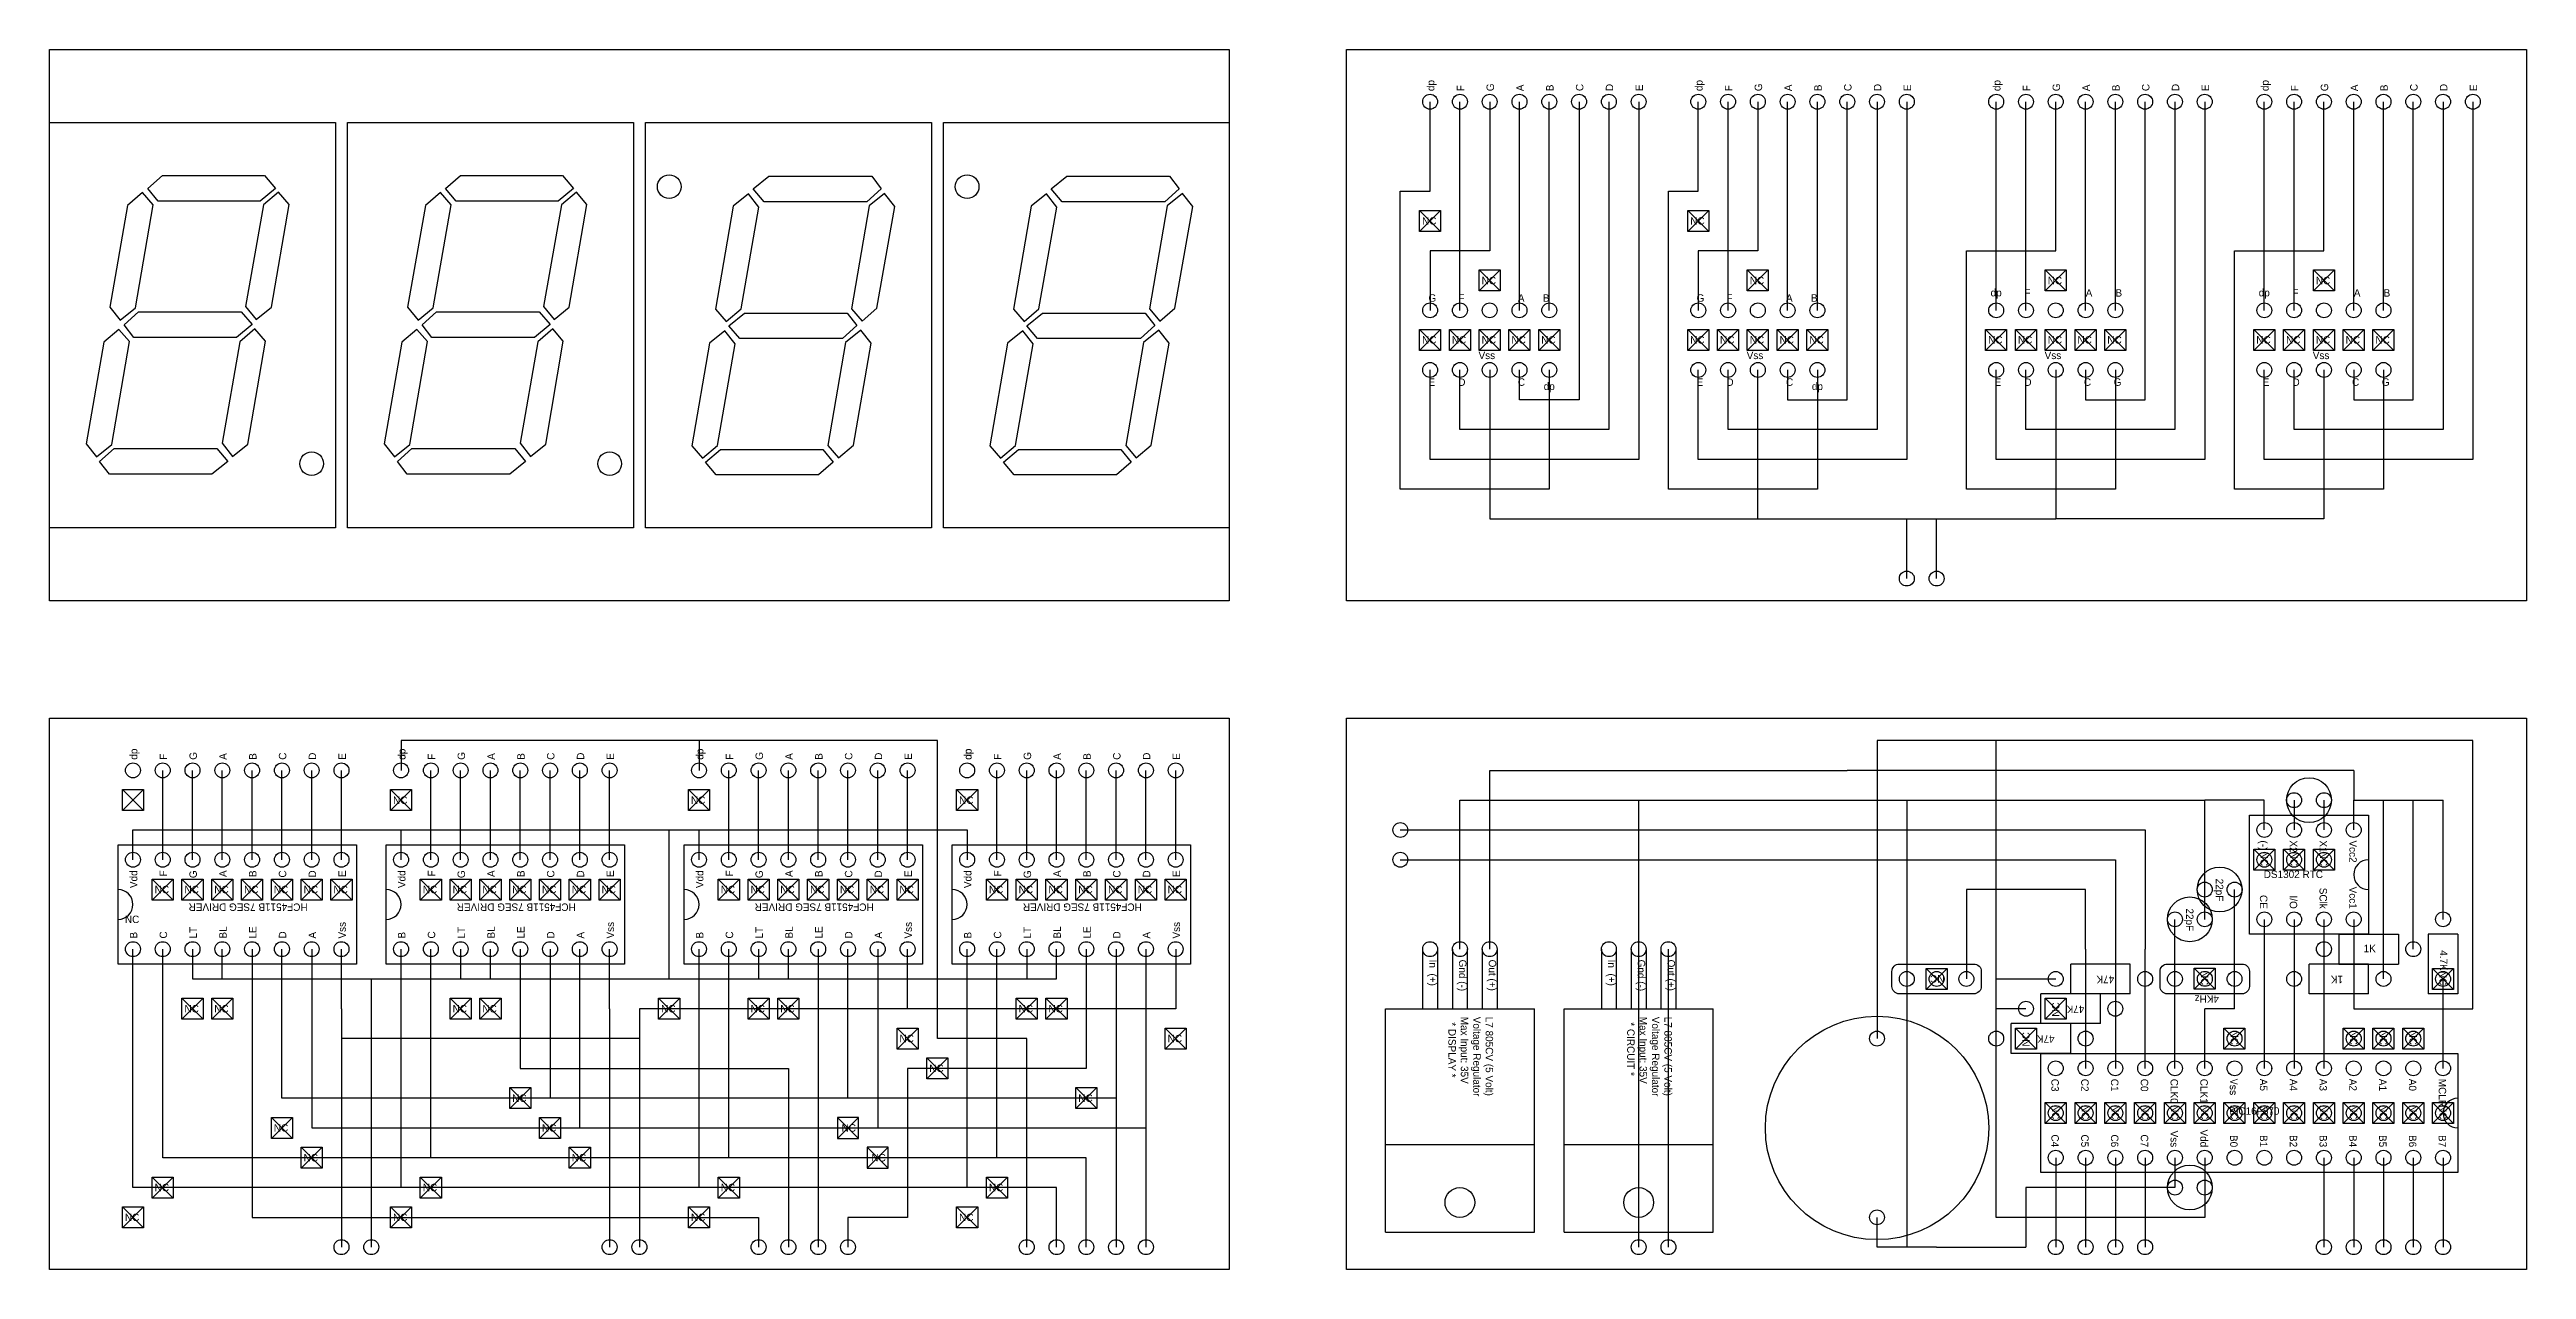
# Model space of a CAD drawing. Header units: millimetres. Extents: x 0 to 319, y 0 to 237.
# Drawn here: x 107.9 to 319.1, y 133.3 to 237.3 of the extents above; entities that cross this region are included whole.
import ezdxf

# ---------------------------------------------------------------- set-up
doc = ezdxf.new("R2010")
doc.units = ezdxf.units.MM
doc.layers.add('jump connection', color=170, linetype='Continuous')
doc.layers.add('VERO CONNECTION', color=252, linetype='Continuous')

msp = doc.modelspace()

# ---------------------------------------------------------------- texts
at = {"color": 4, "char_height": 0.635}
for s, insert, width, attachment_point, rotation in [('dp', (225.38, 233.79), 7.3862, 1, 90), ('dp', (248.24, 233.79), 7.3862, 1, 90), ('dp', (273.64, 233.79), 7.3862, 1, 90), ('dp', (296.5, 233.79), 7.3862, 1, 90), ('F', (227.92, 233.78), 7.3862, 1, 90), ('G', (230.46, 233.78), 7.3862, 1, 90), ('A', (233, 233.78), 7.3862, 1, 90), ('B', (235.54, 233.78), 7.3862, 1, 90), ('C', (238.08, 233.79), 7.3862, 1, 90), ('D', (240.62, 233.79), 7.3862, 1, 90), ('E', (243.16, 233.79), 7.3862, 1, 90), ('F', (250.78, 233.78), 7.3862, 1, 90), ('G', (253.32, 233.78), 7.3862, 1, 90), ('A', (255.86, 233.78), 7.3862, 1, 90), ('B', (258.4, 233.78), 7.3862, 1, 90), ('C', (260.94, 233.79), 7.3862, 1, 90), ('D', (263.48, 233.79), 7.3862, 1, 90), ('E', (266.02, 233.79), 7.3862, 1, 90), ('F', (276.18, 233.78), 7.3862, 1, 90), ('G', (278.72, 233.78), 7.3862, 1, 90), ('A', (281.26, 233.78), 7.3862, 1, 90), ('B', (283.8, 233.78), 7.3862, 1, 90), ('C', (286.34, 233.79), 7.3862, 1, 90), ('D', (288.88, 233.79), 7.3862, 1, 90), ('E', (291.42, 233.79), 7.3862, 1, 90), ('F', (299.04, 233.78), 7.3862, 1, 90), ('G', (301.58, 233.78), 7.3862, 1, 90), ('A', (304.12, 233.78), 7.3862, 1, 90), ('B', (306.66, 233.78), 7.3862, 1, 90), ('C', (309.2, 233.79), 7.3862, 1, 90), ('D', (311.74, 233.79), 7.3862, 1, 90), ('E', (314.28, 233.79), 7.3862, 1, 90), ('dp', (274.38, 216.97), 3.0365, 7, 180), ('dp', (297.24, 216.97), 3.0365, 7, 180), ('dp', (236.28, 208.16), 3.0365, 1, 180), ('dp', (259.14, 208.16), 3.0365, 1, 180), ('dp', (114.8, 176.8), 7.3862, 1, 90), ('G', (119.88, 176.79), 7.3862, 1, 90), ('dp', (137.66, 176.8), 7.3862, 1, 90), ('dp', (137.66, 176.79), 7.3862, 1, 90), ('G', (142.74, 176.79), 7.3862, 1, 90), ('dp', (163.06, 176.8), 7.3862, 1, 90), ('dp', (163.06, 176.79), 7.3862, 1, 90), ('G', (168.14, 176.79), 7.3862, 1, 90), ('dp', (185.92, 176.8), 7.3862, 1, 90), ('dp', (185.92, 176.79), 7.3862, 1, 90), ('G', (191, 176.79), 7.3862, 1, 90), ('F', (117.34, 176.79), 7.3862, 1, 90), ('A', (122.42, 176.79), 7.3862, 1, 90), ('B', (124.96, 176.79), 7.3862, 1, 90), ('C', (127.5, 176.79), 7.3862, 1, 90), ('D', (130.04, 176.79), 7.3862, 1, 90), ('E', (132.58, 176.79), 7.3862, 1, 90), ('F', (140.2, 176.79), 7.3862, 1, 90), ('A', (145.28, 176.79), 7.3862, 1, 90), ('B', (147.82, 176.79), 7.3862, 1, 90), ('C', (150.36, 176.79), 7.3862, 1, 90), ('D', (152.9, 176.79), 7.3862, 1, 90), ('E', (155.44, 176.79), 7.3862, 1, 90), ('F', (165.6, 176.79), 7.3862, 1, 90), ('A', (170.68, 176.79), 7.3862, 1, 90), ('B', (173.22, 176.79), 7.3862, 1, 90), ('C', (175.76, 176.79), 7.3862, 1, 90), ('D', (178.3, 176.79), 7.3862, 1, 90), ('E', (180.84, 176.79), 7.3862, 1, 90), ('F', (188.46, 176.79), 7.3862, 1, 90), ('A', (193.54, 176.79), 7.3862, 1, 90), ('B', (196.08, 176.79), 7.3862, 1, 90), ('C', (198.62, 176.79), 7.3862, 1, 90), ('D', (201.16, 176.79), 7.3862, 1, 90), ('E', (203.7, 176.79), 7.3862, 1, 90), ('(-)', (297.03, 169.92), 7.3862, 1, 270), ('X2', (299.57, 169.92), 7.3862, 1, 270), ('X1', (302.11, 169.92), 7.3862, 1, 270), ('Vcc2', (304.65, 169.92), 7.3862, 1, 270), ('NC', (297.08, 167.73), 7.3862, 3, 270), ('NC', (299.62, 167.73), 7.3862, 3, 270), ('NC', (302.16, 167.73), 7.3862, 3, 270), ('22pF', (293.27, 166.66), 3.0365, 1, 270), ('CE', (297.03, 164.09), 7.3862, 3, 270), ('I/O', (299.57, 164.09), 7.3862, 3, 270), ('SClk', (302.11, 164.09), 7.3862, 3, 270), ('Vcc1', (304.65, 164.09), 7.3862, 3, 270), ('22pF', (290.73, 164.12), 3.0365, 1, 270), ('4.7K', (312.37, 160.56), 3.0365, 1, 270), ('In  (+)', (225.38, 159.76), 7.3862, 7, 270), ('Gnd (-)', (227.92, 159.76), 7.3862, 7, 270), ('Out (+)', (230.46, 159.76), 7.3862, 7, 270), ('In  (+)', (240.62, 159.76), 7.3862, 7, 270), ('Gnd (-)', (243.16, 159.76), 7.3862, 7, 270), ('Out (+)', (245.7, 159.76), 7.3862, 7, 270), ('NC', (268.28, 157.8), 7.3862, 3, 180), ('47K', (283.97, 157.75), 3.0365, 1, 180), ('NC', (292.01, 157.58), 7.3862, 3, 270), ('1K', (303.48, 157.75), 3.0365, 1, 180), ('NC', (312.32, 157.57), 7.3862, 3, 270), ('4KHz', (292.9, 156.09), 3.0365, 1, 180), ('L7 805CV (5 Volt)\\PVoltage Regulator\\PMax Input: 35V\\P  * DISPLAY *', (227.2, 154.89), 14.2666, 7, 270), ('L7 805CV (5 Volt)\\PVoltage Regulator\\PMax Input: 35V\\P  * CIRCUIT *', (242.44, 154.89), 14.2666, 7, 270), ('NC', (278.67, 156.12), 7.3862, 3, 90), ('47K', (281.43, 155.21), 3.0365, 1, 180), ('NC', (276.13, 153.58), 7.3862, 3, 90), ('47K', (278.89, 152.67), 3.0365, 1, 180), ('NC', (294.54, 152.49), 7.3862, 3, 270), ('NC', (304.7, 152.49), 7.3862, 3, 270), ('NC', (307.24, 152.49), 7.3862, 3, 270), ('NC', (309.78, 152.49), 7.3862, 3, 270), ('C3', (279.25, 149.6), 7.3862, 1, 270), ('C2', (281.79, 149.6), 7.3862, 1, 270), ('C1', (284.33, 149.6), 7.3862, 1, 270), ('C0', (286.87, 149.6), 7.3862, 1, 270), ('CLK0', (289.41, 149.6), 7.3862, 1, 270), ('CLK1', (291.95, 149.6), 7.3862, 1, 270), ('{\\Ftxt.shx|c1;Vss}', (294.49, 149.6), 7.3862, 1, 270), ('A5', (297.03, 149.6), 7.3862, 1, 270), ('A4', (299.57, 149.6), 7.3862, 1, 270), ('A3', (302.11, 149.6), 7.3862, 1, 270), ('A2', (304.65, 149.6), 7.3862, 1, 270), ('A1', (307.19, 149.6), 7.3862, 1, 270), ('A0', (309.73, 149.6), 7.3862, 1, 270), ('MCLR', (312.27, 149.6), 7.3862, 1, 270), ('NC', (279.3, 146.14), 7.3862, 3, 270), ('NC', (281.84, 146.14), 7.3862, 3, 270), ('NC', (284.38, 146.14), 7.3862, 3, 270), ('NC', (286.92, 146.14), 7.3862, 3, 270), ('NC', (289.46, 146.14), 7.3862, 3, 270), ('NC', (292, 146.14), 7.3862, 3, 270), ('NC', (294.54, 146.14), 7.3862, 3, 270), ('NC', (297.08, 146.14), 7.3862, 3, 270), ('NC', (299.62, 146.14), 7.3862, 3, 270), ('NC', (302.16, 146.14), 7.3862, 3, 270), ('NC', (304.7, 146.14), 7.3862, 3, 270), ('NC', (307.24, 146.14), 7.3862, 3, 270), ('NC', (309.78, 146.14), 7.3862, 3, 270), ('NC', (312.32, 146.14), 7.3862, 3, 270), ('C4', (279.25, 143.77), 7.3862, 3, 270), ('C5', (281.79, 143.77), 7.3862, 3, 270), ('C6', (284.33, 143.77), 7.3862, 3, 270), ('C7', (286.87, 143.77), 7.3862, 3, 270), ('Vss', (289.41, 143.77), 7.3862, 3, 270), ('Vdd', (291.95, 143.77), 7.3862, 3, 270), ('B0', (294.49, 143.77), 7.3862, 3, 270), ('B1', (297.03, 143.77), 7.3862, 3, 270), ('B2', (299.57, 143.77), 7.3862, 3, 270), ('B3', (302.11, 143.77), 7.3862, 3, 270), ('B4', (304.65, 143.77), 7.3862, 3, 270), ('B5', (307.19, 143.77), 7.3862, 3, 270), ('B6', (309.73, 143.77), 7.3862, 3, 270), ('B7', (312.27, 143.77), 7.3862, 3, 270)]:
    msp.add_mtext(s, dxfattribs=dict(at, insert=insert, width=width, attachment_point=attachment_point, rotation=rotation))
for s, insert, width, attachment_point in [('NC', (226.19, 223.04), 7.3862, 3), ('NC', (249.05, 223.04), 7.3862, 3), ('NC', (231.27, 217.96), 7.3862, 3), ('NC', (254.13, 217.96), 7.3862, 3), ('NC', (279.53, 217.96), 7.3862, 3), ('NC', (302.39, 217.96), 7.3862, 3), ('G', (225.51, 216.47), 3.0365, 1), ('F', (228.05, 216.47), 3.0365, 1), ('A', (233.13, 216.47), 3.0365, 1), ('B', (235.26, 216.47), 3.0365, 1), ('G', (248.37, 216.47), 3.0365, 1), ('F', (250.91, 216.47), 3.0365, 1), ('A', (255.99, 216.47), 3.0365, 1), ('B', (258.12, 216.47), 3.0365, 1), ('F', (276.31, 216.27), 3.0365, 7), ('A', (281.54, 216.27), 3.0365, 7), ('B', (284.08, 216.27), 3.0365, 7), ('F', (299.17, 216.27), 3.0365, 7), ('A', (304.4, 216.27), 3.0365, 7), ('B', (306.94, 216.27), 3.0365, 7), ('NC', (226.19, 212.9), 7.3862, 3), ('NC', (228.73, 212.9), 7.3862, 3), ('Vss', (229.78, 211.58), 3.0365, 1), ('NC', (231.27, 212.9), 7.3862, 3), ('NC', (233.81, 212.9), 7.3862, 3), ('NC', (236.35, 212.9), 7.3862, 3), ('NC', (249.05, 212.9), 7.3862, 3), ('NC', (251.59, 212.9), 7.3862, 3), ('Vss', (252.64, 211.58), 3.0365, 1), ('NC', (254.13, 212.9), 7.3862, 3), ('NC', (256.67, 212.9), 7.3862, 3), ('NC', (259.21, 212.9), 7.3862, 3), ('NC', (274.45, 212.9), 7.3862, 3), ('NC', (276.99, 212.9), 7.3862, 3), ('Vss', (278.04, 211.58), 3.0365, 1), ('NC', (279.53, 212.9), 7.3862, 3), ('NC', (282.07, 212.9), 7.3862, 3), ('NC', (284.61, 212.9), 7.3862, 3), ('NC', (297.31, 212.9), 7.3862, 3), ('NC', (299.85, 212.9), 7.3862, 3), ('Vss', (300.9, 211.58), 3.0365, 1), ('NC', (302.39, 212.9), 7.3862, 3), ('NC', (304.93, 212.9), 7.3862, 3), ('NC', (307.47, 212.9), 7.3862, 3), ('E', (225.51, 208.66), 3.0365, 7), ('D', (228.05, 208.66), 3.0365, 7), ('C', (233.13, 208.66), 3.0365, 7), ('E', (248.37, 208.66), 3.0365, 7), ('D', (250.91, 208.66), 3.0365, 7), ('C', (255.99, 208.66), 3.0365, 7), ('E', (273.77, 208.66), 3.0365, 7), ('D', (276.31, 208.66), 3.0365, 7), ('C', (281.39, 208.66), 3.0365, 7), ('G', (283.93, 208.66), 3.0365, 7), ('E', (296.63, 208.66), 3.0365, 7), ('D', (299.17, 208.66), 3.0365, 7), ('C', (304.25, 208.66), 3.0365, 7), ('G', (306.79, 208.66), 3.0365, 7), ('NC', (138.46, 173.67), 7.3862, 3), ('NC', (163.86, 173.67), 7.3862, 3), ('NC', (186.72, 173.67), 7.3862, 3), ('DS1302 RTC', (296.72, 167.35), 14.2666, 1), ('NC', (118.14, 166.05), 7.3862, 3), ('NC', (120.68, 166.05), 7.3862, 3), ('NC', (123.22, 166.05), 7.3862, 3), ('NC', (125.76, 166.05), 7.3862, 3), ('NC', (128.3, 166.05), 7.3862, 3), ('NC', (130.84, 166.05), 7.3862, 3), ('NC', (133.38, 166.05), 7.3862, 3), ('NC', (141, 166.05), 7.3862, 3), ('NC', (143.54, 166.05), 7.3862, 3), ('NC', (146.08, 166.05), 7.3862, 3), ('NC', (148.62, 166.05), 7.3862, 3), ('NC', (151.16, 166.05), 7.3862, 3), ('NC', (153.7, 166.05), 7.3862, 3), ('NC', (156.24, 166.05), 7.3862, 3), ('NC', (166.4, 166.05), 7.3862, 3), ('NC', (168.94, 166.05), 7.3862, 3), ('NC', (171.48, 166.05), 7.3862, 3), ('NC', (174.02, 166.05), 7.3862, 3), ('NC', (176.56, 166.05), 7.3862, 3), ('NC', (179.1, 166.05), 7.3862, 3), ('NC', (181.64, 166.05), 7.3862, 3), ('NC', (189.26, 166.05), 7.3862, 3), ('NC', (191.8, 166.05), 7.3862, 3), ('NC', (194.34, 166.05), 7.3862, 3), ('NC', (196.88, 166.05), 7.3862, 3), ('NC', (199.42, 166.05), 7.3862, 3), ('NC', (201.96, 166.05), 7.3862, 3), ('NC', (204.5, 166.05), 7.3862, 3), ('NC', (115.6, 163.51), 7.3862, 3), ('1K', (305.23, 161.02), 3.0365, 1), ('NC', (120.68, 155.89), 7.3862, 3), ('NC', (123.22, 155.89), 7.3862, 3), ('NC', (143.54, 155.89), 7.3862, 3), ('NC', (146.08, 155.89), 7.3862, 3), ('NC', (161.32, 155.89), 7.3862, 3), ('NC', (168.94, 155.89), 7.3862, 3), ('NC', (171.48, 155.89), 7.3862, 3), ('NC', (191.8, 155.89), 7.3862, 3), ('NC', (194.34, 155.89), 7.3862, 3), ('NC', (181.64, 153.35), 7.3862, 3), ('NC', (204.5, 153.35), 7.3862, 3), ('NC', (184.18, 150.81), 7.3862, 3), ('NC', (148.62, 148.27), 7.3862, 3), ('NC', (196.88, 148.27), 7.3862, 3), ('NC', (128.3, 145.73), 7.3862, 3), ('NC', (151.16, 145.73), 7.3862, 3), ('NC', (175.48, 145.73), 7.3862, 1), ('PIC16F870', (293.76, 147.17), 8.1312, 1), ('NC', (130.84, 143.19), 7.3862, 3), ('NC', (153.7, 143.19), 7.3862, 3), ('NC', (178.02, 143.19), 7.3862, 1), ('NC', (118.14, 140.65), 7.3862, 3), ('NC', (141, 140.65), 7.3862, 3), ('NC', (166.4, 140.65), 7.3862, 3), ('NC', (189.26, 140.65), 7.3862, 3), ('NC', (115.6, 138.11), 7.3862, 3), ('NC', (138.46, 138.11), 7.3862, 3), ('NC', (163.86, 138.11), 7.3862, 3), ('NC', (186.72, 138.11), 7.3862, 3)]:
    msp.add_mtext(s, dxfattribs=dict(at, insert=insert, width=width, attachment_point=attachment_point))

# ---------------------------------------------------------------- blocks, each defined once
blk = doc.blocks.new('HCF4511B')
at = {"color": 4}
blk.add_lwpolyline([(211.25, 118.75), (221.25, 118.75), (221.25, 98.75), (211.25, 98.75)], close=True, dxfattribs=at)
at = {"color": 1}
for centre in [(212.5, 117.5), (220, 117.5), (212.5, 115), (220, 115), (212.5, 112.5), (220, 112.5), (212.5, 110), (220, 110), (212.5, 107.5), (220, 107.5), (212.5, 105), (220, 105), (212.5, 102.5), (220, 102.5), (212.5, 100), (220, 100)]:
    blk.add_circle(centre, 0.625, dxfattribs=at)
at = {"color": 4}
blk.add_arc((216.25, 118.75), 1.25, 180, 0, dxfattribs=at)
at = {"color": 4, "char_height": 0.625, "width": 7.2699}
for s, insert, attachment_point in [('B', (213.39, 117.76), 1), ('Vdd', (219.11, 117.76), 3), ('C', (213.39, 115.26), 1), ('F', (219.11, 115.26), 3), ('LT', (213.39, 112.76), 1), ('G', (219.11, 112.76), 3), ('BL', (213.39, 110.26), 1), ('A', (219.11, 110.26), 3), ('LE', (213.39, 107.76), 1), ('B', (219.11, 107.76), 3), ('D', (213.39, 105.26), 1), ('C', (219.11, 105.26), 3), ('A', (213.39, 102.76), 1), ('D', (219.11, 102.76), 3), ('Vss', (213.39, 100.26), 1), ('E', (219.11, 100.26), 3)]:
    blk.add_mtext(s, dxfattribs=dict(at, insert=insert, attachment_point=attachment_point))
at = {"color": 4, "insert": (215.71, 102.84), "char_height": 0.625, "width": 19.6737, "attachment_point": 1, "rotation": 90}
blk.add_mtext('HCF4511B 7SEG DRIVER', dxfattribs=at)

# ---------------------------------------------------------------- linework, layer by layer
at = {"color": 3}
for points in [[(107.95, 231.11), (107.95, 237.33), (208.53, 237.33), (208.53, 190.34), (107.95, 190.34)], [(218.53, 231.11), (218.53, 237.33), (319.12, 237.33), (319.12, 190.34), (218.53, 190.34)], [(107.95, 174.12), (107.95, 180.34), (208.53, 180.34), (208.53, 133.35), (107.95, 133.35)], [(218.53, 174.12), (218.53, 180.34), (319.12, 180.34), (319.12, 133.35), (218.53, 133.35)]]:
    msp.add_lwpolyline(points, close=True, dxfattribs=at)
at = {"color": 4}
for points in [[(235.81, 210.02), (235.81, 199.86), (223.11, 199.86), (223.11, 225.26), (225.65, 225.26), (225.65, 232.88)], [(258.67, 210.02), (258.67, 199.86), (245.97, 199.86), (245.97, 225.26), (248.51, 225.26), (248.51, 232.88)], [(273.91, 215.1), (273.91, 232.88)], [(296.77, 215.1), (296.77, 232.88)], [(163.32, 178.43), (137.92, 178.43), (137.92, 175.89)], [(191.26, 135.25), (191.26, 153.03), (183.64, 153.03), (183.64, 178.43), (163.32, 178.43), (163.32, 175.89)], [(303.12, 161.92), (303.12, 159.38)], [(303.12, 161.92), (308.2, 161.92)], [(308.2, 161.92), (308.2, 159.38)], [(313.28, 161.92), (310.74, 161.92)], [(310.74, 161.92), (310.74, 156.84)], [(313.28, 161.92), (313.28, 156.84)], [(280.26, 156.84), (280.26, 159.38)], [(285.34, 159.38), (280.26, 159.38)], [(285.34, 156.84), (285.34, 159.38)], [(300.58, 156.84), (300.58, 159.38)], [(305.66, 159.38), (300.58, 159.38)], [(303.12, 159.38), (308.2, 159.38)], [(305.66, 156.84), (305.66, 159.38)], [(277.72, 154.3), (277.72, 156.84)], [(282.8, 156.84), (277.72, 156.84)], [(285.34, 156.84), (280.26, 156.84)], [(282.8, 154.3), (282.8, 156.84)], [(305.66, 156.84), (300.58, 156.84)], [(313.28, 156.84), (310.74, 156.84)], [(221.84, 155.57), (234.54, 155.57)], [(221.84, 136.52), (221.84, 155.57)], [(234.54, 136.52), (234.54, 155.57)], [(237.08, 155.57), (249.78, 155.57)], [(237.08, 136.52), (237.08, 155.57)], [(249.78, 136.52), (249.78, 155.57)], [(275.18, 151.76), (275.18, 154.3)], [(280.26, 154.3), (275.18, 154.3)], [(282.8, 154.3), (277.72, 154.3)], [(280.26, 151.76), (280.26, 154.3)], [(280.26, 151.76), (275.18, 151.76)], [(221.84, 143.99), (234.54, 143.99)], [(237.08, 143.99), (249.78, 143.99)], [(301.85, 142.87), (301.85, 135.25)], [(221.84, 136.52), (234.54, 136.52)], [(237.08, 136.52), (249.78, 136.52)]]:
    msp.add_lwpolyline(points, dxfattribs=at)
at = {"color": 32}
for points in [[(243.43, 232.88), (243.43, 202.4), (243.43, 202.4), (225.65, 202.4), (225.65, 202.4), (225.65, 210.02)], [(230.73, 232.88), (230.73, 220.18), (225.65, 220.18), (225.65, 215.1)], [(228.19, 215.1), (228.19, 215.1), (228.19, 215.1), (228.19, 232.88)], [(240.89, 232.88), (240.89, 232.88), (240.89, 232.88), (240.89, 204.94), (228.19, 204.94), (228.19, 210.02)], [(238.35, 232.88), (238.35, 207.48), (233.27, 207.48), (233.27, 210.02)], [(233.27, 215.1), (233.27, 232.88)], [(235.81, 215.1), (235.81, 215.1), (235.81, 215.1), (235.81, 232.88)], [(266.29, 232.88), (266.29, 202.4), (266.29, 202.4), (248.51, 202.4), (248.51, 202.4), (248.51, 210.02)], [(253.59, 232.88), (253.59, 220.18), (248.51, 220.18), (248.51, 215.1)], [(251.05, 215.1), (251.05, 215.1), (251.05, 215.1), (251.05, 232.88)], [(263.75, 232.88), (263.75, 232.88), (263.75, 232.88), (263.75, 204.94), (251.05, 204.94), (251.05, 210.02)], [(256.13, 215.1), (256.13, 232.88)], [(256.13, 210.02), (256.13, 207.48), (261.21, 207.48), (261.21, 232.88)], [(258.67, 215.1), (258.67, 215.1), (258.67, 215.1), (258.67, 232.88)], [(284.07, 210.02), (284.07, 199.86), (271.37, 199.86), (271.37, 220.18), (278.99, 220.18), (278.99, 232.88)], [(291.69, 232.88), (291.69, 232.88), (291.69, 232.88), (291.69, 202.4), (273.91, 202.4), (273.91, 210.02)], [(276.45, 215.1), (276.45, 215.1), (276.45, 215.1), (276.45, 232.88)], [(289.15, 232.88), (289.15, 232.88), (289.15, 232.88), (289.15, 204.94), (276.45, 204.94), (276.45, 210.02)], [(281.53, 215.1), (281.53, 232.88)], [(281.53, 210.02), (281.53, 207.48), (286.61, 207.48), (286.61, 232.88)], [(284.07, 215.1), (284.07, 215.1), (284.07, 215.1), (284.07, 232.88)], [(306.93, 210.02), (306.93, 199.86), (294.23, 199.86), (294.23, 220.18), (301.85, 220.18), (301.85, 232.88)], [(314.55, 232.88), (314.55, 232.88), (314.55, 232.88), (314.55, 202.4), (296.77, 202.4), (296.77, 210.02)], [(299.31, 215.1), (299.31, 215.1), (299.31, 215.1), (299.31, 232.88)], [(312.01, 232.88), (312.01, 232.88), (312.01, 232.88), (312.01, 204.94), (299.31, 204.94), (299.31, 210.02)], [(304.39, 215.1), (304.39, 232.88)], [(304.39, 210.02), (304.39, 207.48), (309.47, 207.48), (309.47, 232.88)], [(306.93, 215.1), (306.93, 215.1), (306.93, 215.1), (306.93, 232.88)], [(137.92, 140.33), (115.06, 140.33), (115.06, 140.33), (115.06, 140.33), (115.06, 140.33), (115.06, 160.65)], [(140.46, 142.87), (117.6, 142.87), (117.6, 160.65)], [(198.88, 147.95), (127.76, 147.95), (127.76, 160.65)], [(130.3, 160.65), (130.3, 145.41), (201.42, 145.41)], [(163.32, 140.33), (137.92, 140.33), (137.92, 160.65)], [(165.86, 142.87), (140.46, 142.87), (140.46, 160.65)], [(150.62, 160.65), (150.62, 147.95)], [(153.16, 145.41), (153.16, 160.65)], [(193.8, 140.33), (163.32, 140.33), (163.32, 160.65)], [(196.34, 142.87), (165.86, 142.87), (165.86, 160.65)], [(176.02, 147.95), (176.02, 160.65)], [(178.56, 160.65), (178.56, 145.41)], [(186.18, 140.33), (186.18, 160.65)], [(188.72, 142.87), (188.72, 160.65)], [(198.88, 160.65), (198.88, 145.41)], [(201.42, 160.65), (201.42, 135.25)], [(198.88, 145.41), (198.88, 135.25)], [(191.26, 142.87), (186.18, 142.87)], [(196.34, 135.25), (196.34, 142.87)], [(304.39, 142.87), (304.39, 135.25)], [(306.93, 142.87), (306.93, 135.25)], [(309.47, 142.87), (309.47, 135.25)], [(312.01, 142.87), (312.01, 135.25)], [(193.8, 135.25), (193.8, 140.33)]]:
    msp.add_lwpolyline(points, dxfattribs=at)
at = {"color": 5}
for points in [[(107.95, 231.11), (132.33, 231.11), (132.33, 196.56), (107.95, 196.56)], [(133.35, 231.11), (157.73, 231.11), (157.73, 196.56), (133.35, 196.56)], [(183.13, 196.56), (158.75, 196.56), (158.75, 231.11), (183.13, 231.11)], [(208.53, 196.56), (184.15, 196.56), (184.15, 231.11), (208.53, 231.11)]]:
    msp.add_lwpolyline(points, close=True, dxfattribs=at)
at = {"color": 251}
for points in [[(117.58, 226.6), (126.29, 226.6), (127.21, 225.5), (125.92, 224.42), (117.21, 224.42), (116.32, 225.5)], [(142.98, 226.6), (151.69, 226.6), (152.61, 225.5), (151.32, 224.42), (142.61, 224.42), (141.72, 225.5)], [(177.63, 224.35), (168.88, 224.35), (167.94, 225.45), (169.28, 226.53), (178.04, 226.53), (178.86, 225.46)], [(203.03, 224.35), (194.28, 224.35), (193.34, 225.45), (194.68, 226.53), (203.44, 226.53), (204.26, 225.46)], [(115.88, 225.14), (114.61, 224.05), (113.08, 215.38), (113.97, 214.27), (115.27, 215.32), (116.78, 224.09)], [(127.47, 225.17), (126.19, 224.08), (124.67, 215.42), (125.56, 214.31), (126.86, 215.36), (128.37, 224.13)], [(141.28, 225.14), (140.01, 224.05), (138.48, 215.38), (139.37, 214.27), (140.67, 215.32), (142.18, 224.09)], [(152.87, 225.17), (151.59, 224.08), (150.07, 215.42), (150.96, 214.31), (152.26, 215.36), (153.77, 224.13)], [(165.63, 214.15), (166.9, 215.24), (168.43, 223.9), (167.54, 225.02), (166.23, 223.97), (164.73, 215.2)], [(177.22, 214.19), (178.49, 215.28), (180.01, 223.94), (179.13, 225.06), (177.82, 224.01), (176.32, 215.23)], [(191.03, 214.15), (192.3, 215.24), (193.83, 223.9), (192.94, 225.02), (191.63, 223.97), (190.13, 215.2)], [(202.62, 214.19), (203.89, 215.28), (205.41, 223.94), (204.53, 225.06), (203.22, 224.01), (201.72, 215.23)], [(113.87, 213.48), (112.59, 212.39), (111.07, 203.73), (111.96, 202.61), (113.26, 203.66), (114.77, 212.44)], [(115.54, 214.98), (124.3, 214.98), (125.23, 213.88), (123.89, 212.8), (115.13, 212.8), (114.31, 213.87)], [(125.46, 213.52), (124.18, 212.43), (122.66, 203.77), (123.54, 202.65), (124.85, 203.7), (126.35, 212.47)], [(139.27, 213.48), (137.99, 212.39), (136.47, 203.73), (137.36, 202.61), (138.66, 203.66), (140.17, 212.44)], [(140.94, 214.98), (149.7, 214.98), (150.63, 213.88), (149.29, 212.8), (140.53, 212.8), (139.71, 213.87)], [(150.86, 213.52), (149.58, 212.43), (148.06, 203.77), (148.94, 202.65), (150.25, 203.7), (151.75, 212.47)], [(163.61, 202.5), (164.89, 203.59), (166.41, 212.25), (165.53, 213.36), (164.22, 212.31), (162.72, 203.54)], [(175.55, 212.69), (166.79, 212.69), (165.86, 213.79), (167.19, 214.87), (175.95, 214.87), (176.78, 213.8)], [(175.2, 202.53), (176.48, 203.62), (178, 212.29), (177.12, 213.4), (175.81, 212.35), (174.31, 203.58)], [(189.01, 202.5), (190.29, 203.59), (191.81, 212.25), (190.93, 213.36), (189.62, 212.31), (188.12, 203.54)], [(200.95, 212.69), (192.19, 212.69), (191.26, 213.79), (192.59, 214.87), (201.35, 214.87), (202.18, 213.8)], [(200.6, 202.53), (201.88, 203.62), (203.4, 212.29), (202.52, 213.4), (201.21, 212.35), (199.71, 203.58)], [(113.45, 203.32), (122.21, 203.32), (123.14, 202.22), (121.8, 201.14), (113.05, 201.14), (112.22, 202.21)], [(138.85, 203.32), (147.61, 203.32), (148.54, 202.22), (147.2, 201.14), (138.45, 201.14), (137.62, 202.21)], [(173.5, 201.07), (164.79, 201.07), (163.88, 202.17), (165.16, 203.25), (173.87, 203.25), (174.76, 202.17)], [(198.9, 201.07), (190.19, 201.07), (189.28, 202.17), (190.56, 203.25), (199.27, 203.25), (200.16, 202.17)]]:
    msp.add_lwpolyline(points, close=True, dxfattribs=at)
at = {"color": 3}
for points in [[(224.75, 223.62), (226.54, 223.62), (226.54, 221.83), (224.75, 221.83), (224.75, 223.62)], [(226.54, 223.62), (224.75, 221.83)], [(226.54, 221.83), (224.75, 223.62)], [(247.61, 223.62), (249.4, 223.62), (249.4, 221.83), (247.61, 221.83), (247.61, 223.62)], [(249.4, 223.62), (247.61, 221.83)], [(249.4, 221.83), (247.61, 223.62)], [(229.83, 218.54), (231.62, 218.54), (231.62, 216.75), (229.83, 216.75), (229.83, 218.54)], [(231.62, 218.54), (229.83, 216.75)], [(231.62, 216.75), (229.83, 218.54)], [(252.69, 218.54), (254.48, 218.54), (254.48, 216.75), (252.69, 216.75), (252.69, 218.54)], [(254.48, 218.54), (252.69, 216.75)], [(254.48, 216.75), (252.69, 218.54)], [(278.09, 218.54), (279.88, 218.54), (279.88, 216.75), (278.09, 216.75), (278.09, 218.54)], [(279.88, 218.54), (278.09, 216.75)], [(279.88, 216.75), (278.09, 218.54)], [(300.95, 218.54), (302.74, 218.54), (302.74, 216.75), (300.95, 216.75), (300.95, 218.54)], [(302.74, 218.54), (300.95, 216.75)], [(302.74, 216.75), (300.95, 218.54)], [(224.75, 213.48), (226.54, 213.48), (226.54, 211.68), (224.75, 211.68), (224.75, 213.48)], [(226.54, 213.48), (224.75, 211.68)], [(226.54, 211.68), (224.75, 213.48)], [(227.29, 213.48), (229.08, 213.48), (229.08, 211.68), (227.29, 211.68), (227.29, 213.48)], [(229.08, 213.48), (227.29, 211.68)], [(229.08, 211.68), (227.29, 213.48)], [(229.83, 213.48), (231.62, 213.48), (231.62, 211.68), (229.83, 211.68), (229.83, 213.48)], [(231.62, 213.48), (229.83, 211.68)], [(231.62, 211.68), (229.83, 213.48)], [(232.37, 213.48), (234.16, 213.48), (234.16, 211.68), (232.37, 211.68), (232.37, 213.48)], [(234.16, 213.48), (232.37, 211.68)], [(234.16, 211.68), (232.37, 213.48)], [(234.91, 213.48), (236.7, 213.48), (236.7, 211.68), (234.91, 211.68), (234.91, 213.48)], [(236.7, 213.48), (234.91, 211.68)], [(236.7, 211.68), (234.91, 213.48)], [(247.61, 213.48), (249.4, 213.48), (249.4, 211.68), (247.61, 211.68), (247.61, 213.48)], [(249.4, 213.48), (247.61, 211.68)], [(249.4, 211.68), (247.61, 213.48)], [(250.15, 213.48), (251.94, 213.48), (251.94, 211.68), (250.15, 211.68), (250.15, 213.48)], [(251.94, 213.48), (250.15, 211.68)], [(251.94, 211.68), (250.15, 213.48)], [(252.69, 213.48), (254.48, 213.48), (254.48, 211.68), (252.69, 211.68), (252.69, 213.48)], [(254.48, 213.48), (252.69, 211.68)], [(254.48, 211.68), (252.69, 213.48)], [(255.23, 213.48), (257.02, 213.48), (257.02, 211.68), (255.23, 211.68), (255.23, 213.48)], [(257.02, 213.48), (255.23, 211.68)], [(257.02, 211.68), (255.23, 213.48)], [(257.77, 213.48), (259.56, 213.48), (259.56, 211.68), (257.77, 211.68), (257.77, 213.48)], [(259.56, 213.48), (257.77, 211.68)], [(259.56, 211.68), (257.77, 213.48)], [(273.01, 213.48), (274.8, 213.48), (274.8, 211.68), (273.01, 211.68), (273.01, 213.48)], [(274.8, 213.48), (273.01, 211.68)], [(274.8, 211.68), (273.01, 213.48)], [(275.55, 213.48), (277.34, 213.48), (277.34, 211.68), (275.55, 211.68), (275.55, 213.48)], [(277.34, 213.48), (275.55, 211.68)], [(277.34, 211.68), (275.55, 213.48)], [(278.09, 213.48), (279.88, 213.48), (279.88, 211.68), (278.09, 211.68), (278.09, 213.48)], [(279.88, 213.48), (278.09, 211.68)], [(279.88, 211.68), (278.09, 213.48)], [(280.63, 213.48), (282.42, 213.48), (282.42, 211.68), (280.63, 211.68), (280.63, 213.48)], [(282.42, 213.48), (280.63, 211.68)], [(282.42, 211.68), (280.63, 213.48)], [(283.17, 213.48), (284.96, 213.48), (284.96, 211.68), (283.17, 211.68), (283.17, 213.48)], [(284.96, 213.48), (283.17, 211.68)], [(284.96, 211.68), (283.17, 213.48)], [(295.87, 213.48), (297.66, 213.48), (297.66, 211.68), (295.87, 211.68), (295.87, 213.48)], [(297.66, 213.48), (295.87, 211.68)], [(297.66, 211.68), (295.87, 213.48)], [(298.41, 213.48), (300.2, 213.48), (300.2, 211.68), (298.41, 211.68), (298.41, 213.48)], [(300.2, 213.48), (298.41, 211.68)], [(300.2, 211.68), (298.41, 213.48)], [(300.95, 213.48), (302.74, 213.48), (302.74, 211.68), (300.95, 211.68), (300.95, 213.48)], [(302.74, 213.48), (300.95, 211.68)], [(302.74, 211.68), (300.95, 213.48)], [(303.49, 213.48), (305.28, 213.48), (305.28, 211.68), (303.49, 211.68), (303.49, 213.48)], [(305.28, 213.48), (303.49, 211.68)], [(305.28, 211.68), (303.49, 213.48)], [(306.03, 213.48), (307.82, 213.48), (307.82, 211.68), (306.03, 211.68), (306.03, 213.48)], [(307.82, 213.48), (306.03, 211.68)], [(307.82, 211.68), (306.03, 213.48)], [(117.6, 168.27), (117.6, 175.89)], [(120.14, 168.27), (120.14, 175.89)], [(122.68, 168.27), (122.68, 175.89)], [(125.22, 168.27), (125.22, 175.89)], [(127.76, 168.27), (127.76, 175.89)], [(130.3, 168.27), (130.3, 175.89)], [(132.84, 168.27), (132.84, 175.89)], [(140.46, 168.27), (140.46, 175.89)], [(143, 168.27), (143, 175.89)], [(145.54, 168.27), (145.54, 175.89)], [(148.08, 168.27), (148.08, 175.89)], [(150.62, 168.27), (150.62, 175.89)], [(153.16, 168.27), (153.16, 175.89)], [(155.7, 168.27), (155.7, 175.89)], [(165.86, 168.27), (165.86, 175.89)], [(168.4, 168.27), (168.4, 175.89)], [(170.94, 168.27), (170.94, 175.89)], [(173.48, 168.27), (173.48, 175.89)], [(176.02, 168.27), (176.02, 175.89)], [(178.56, 168.27), (178.56, 175.89)], [(181.1, 168.27), (181.1, 175.89)], [(188.72, 168.27), (188.72, 175.89)], [(191.26, 168.27), (191.26, 175.89)], [(193.8, 168.27), (193.8, 175.89)], [(196.34, 168.27), (196.34, 175.89)], [(198.88, 168.27), (198.88, 175.89)], [(201.42, 168.27), (201.42, 175.89)], [(203.96, 168.27), (203.96, 175.89)], [(114.16, 174.25), (115.96, 174.25), (115.96, 172.46), (114.16, 172.46), (114.16, 174.25)], [(115.96, 174.25), (114.16, 172.46)], [(115.96, 172.46), (114.16, 174.25)], [(137.02, 174.25), (138.82, 174.25), (138.82, 172.46), (137.02, 172.46), (137.02, 174.25)], [(138.82, 174.25), (137.02, 172.46)], [(138.82, 172.46), (137.02, 174.25)], [(162.42, 174.25), (164.22, 174.25), (164.22, 172.46), (162.42, 172.46), (162.42, 174.25)], [(164.22, 174.25), (162.42, 172.46)], [(164.22, 172.46), (162.42, 174.25)], [(185.28, 174.25), (187.08, 174.25), (187.08, 172.46), (185.28, 172.46), (185.28, 174.25)], [(187.08, 174.25), (185.28, 172.46)], [(187.08, 172.46), (185.28, 174.25)], [(223.11, 170.81), (286.61, 170.81), (286.61, 160.65)], [(297.66, 169.17), (297.66, 167.38), (295.87, 167.38), (295.87, 169.17), (297.66, 169.17)], [(297.66, 167.38), (295.87, 169.17)], [(295.87, 167.38), (297.66, 169.17)], [(300.2, 169.17), (300.2, 167.38), (298.41, 167.38), (298.41, 169.17), (300.2, 169.17)], [(300.2, 167.38), (298.41, 169.17)], [(298.41, 167.38), (300.2, 169.17)], [(302.74, 169.17), (302.74, 167.38), (300.95, 167.38), (300.95, 169.17), (302.74, 169.17)], [(302.74, 167.38), (300.95, 169.17)], [(300.95, 167.38), (302.74, 169.17)], [(223.11, 168.27), (284.07, 168.27), (284.07, 160.65)], [(116.7, 166.63), (118.5, 166.63), (118.5, 164.84), (116.7, 164.84), (116.7, 166.63)], [(118.5, 166.63), (116.7, 164.84)], [(118.5, 164.84), (116.7, 166.63)], [(119.24, 166.63), (121.04, 166.63), (121.04, 164.84), (119.24, 164.84), (119.24, 166.63)], [(121.04, 166.63), (119.24, 164.84)], [(121.04, 164.84), (119.24, 166.63)], [(121.78, 166.63), (123.58, 166.63), (123.58, 164.84), (121.78, 164.84), (121.78, 166.63)], [(123.58, 166.63), (121.78, 164.84)], [(123.58, 164.84), (121.78, 166.63)], [(124.32, 166.63), (126.12, 166.63), (126.12, 164.84), (124.32, 164.84), (124.32, 166.63)], [(126.12, 166.63), (124.32, 164.84)], [(126.12, 164.84), (124.32, 166.63)], [(126.86, 166.63), (128.66, 166.63), (128.66, 164.84), (126.86, 164.84), (126.86, 166.63)], [(128.66, 166.63), (126.86, 164.84)], [(128.66, 164.84), (126.86, 166.63)], [(129.4, 166.63), (131.2, 166.63), (131.2, 164.84), (129.4, 164.84), (129.4, 166.63)], [(131.2, 166.63), (129.4, 164.84)], [(131.2, 164.84), (129.4, 166.63)], [(131.94, 166.63), (133.74, 166.63), (133.74, 164.84), (131.94, 164.84), (131.94, 166.63)], [(133.74, 166.63), (131.94, 164.84)], [(133.74, 164.84), (131.94, 166.63)], [(139.56, 166.63), (141.36, 166.63), (141.36, 164.84), (139.56, 164.84), (139.56, 166.63)], [(141.36, 166.63), (139.56, 164.84)], [(141.36, 164.84), (139.56, 166.63)], [(142.1, 166.63), (143.9, 166.63), (143.9, 164.84), (142.1, 164.84), (142.1, 166.63)], [(143.9, 166.63), (142.1, 164.84)], [(143.9, 164.84), (142.1, 166.63)], [(144.64, 166.63), (146.44, 166.63), (146.44, 164.84), (144.64, 164.84), (144.64, 166.63)], [(146.44, 166.63), (144.64, 164.84)], [(146.44, 164.84), (144.64, 166.63)], [(147.18, 166.63), (148.98, 166.63), (148.98, 164.84), (147.18, 164.84), (147.18, 166.63)], [(148.98, 166.63), (147.18, 164.84)], [(148.98, 164.84), (147.18, 166.63)], [(149.72, 166.63), (151.52, 166.63), (151.52, 164.84), (149.72, 164.84), (149.72, 166.63)], [(151.52, 166.63), (149.72, 164.84)], [(151.52, 164.84), (149.72, 166.63)], [(152.26, 166.63), (154.06, 166.63), (154.06, 164.84), (152.26, 164.84), (152.26, 166.63)], [(154.06, 166.63), (152.26, 164.84)], [(154.06, 164.84), (152.26, 166.63)], [(154.8, 166.63), (156.6, 166.63), (156.6, 164.84), (154.8, 164.84), (154.8, 166.63)], [(156.6, 166.63), (154.8, 164.84)], [(156.6, 164.84), (154.8, 166.63)], [(164.96, 166.63), (166.76, 166.63), (166.76, 164.84), (164.96, 164.84), (164.96, 166.63)], [(166.76, 166.63), (164.96, 164.84)], [(166.76, 164.84), (164.96, 166.63)], [(167.5, 166.63), (169.3, 166.63), (169.3, 164.84), (167.5, 164.84), (167.5, 166.63)], [(169.3, 166.63), (167.5, 164.84)], [(169.3, 164.84), (167.5, 166.63)], [(170.04, 166.63), (171.84, 166.63), (171.84, 164.84), (170.04, 164.84), (170.04, 166.63)], [(171.84, 166.63), (170.04, 164.84)], [(171.84, 164.84), (170.04, 166.63)], [(172.58, 166.63), (174.38, 166.63), (174.38, 164.84), (172.58, 164.84), (172.58, 166.63)], [(174.38, 166.63), (172.58, 164.84)], [(174.38, 164.84), (172.58, 166.63)], [(175.12, 166.63), (176.92, 166.63), (176.92, 164.84), (175.12, 164.84), (175.12, 166.63)], [(176.92, 166.63), (175.12, 164.84)], [(176.92, 164.84), (175.12, 166.63)], [(177.66, 166.63), (179.46, 166.63), (179.46, 164.84), (177.66, 164.84), (177.66, 166.63)], [(179.46, 166.63), (177.66, 164.84)], [(179.46, 164.84), (177.66, 166.63)], [(180.2, 166.63), (182, 166.63), (182, 164.84), (180.2, 164.84), (180.2, 166.63)], [(182, 166.63), (180.2, 164.84)], [(182, 164.84), (180.2, 166.63)], [(187.82, 166.63), (189.62, 166.63), (189.62, 164.84), (187.82, 164.84), (187.82, 166.63)], [(189.62, 166.63), (187.82, 164.84)], [(189.62, 164.84), (187.82, 166.63)], [(190.36, 166.63), (192.16, 166.63), (192.16, 164.84), (190.36, 164.84), (190.36, 166.63)], [(192.16, 166.63), (190.36, 164.84)], [(192.16, 164.84), (190.36, 166.63)], [(192.9, 166.63), (194.7, 166.63), (194.7, 164.84), (192.9, 164.84), (192.9, 166.63)], [(194.7, 166.63), (192.9, 164.84)], [(194.7, 164.84), (192.9, 166.63)], [(195.44, 166.63), (197.24, 166.63), (197.24, 164.84), (195.44, 164.84), (195.44, 166.63)], [(197.24, 166.63), (195.44, 164.84)], [(197.24, 164.84), (195.44, 166.63)], [(197.98, 166.63), (199.78, 166.63), (199.78, 164.84), (197.98, 164.84), (197.98, 166.63)], [(199.78, 166.63), (197.98, 164.84)], [(199.78, 164.84), (197.98, 166.63)], [(200.52, 166.63), (202.32, 166.63), (202.32, 164.84), (200.52, 164.84), (200.52, 166.63)], [(202.32, 166.63), (200.52, 164.84)], [(202.32, 164.84), (200.52, 166.63)], [(203.06, 166.63), (204.86, 166.63), (204.86, 164.84), (203.06, 164.84), (203.06, 166.63)], [(204.86, 166.63), (203.06, 164.84)], [(204.86, 164.84), (203.06, 166.63)], [(281.53, 160.65), (281.53, 165.73), (271.37, 165.73)], [(271.37, 165.73), (271.37, 158.11)], [(269.72, 157.22), (267.93, 157.22), (267.93, 159.01), (269.72, 159.01), (269.72, 157.22)], [(267.93, 157.22), (269.72, 159.01)], [(267.93, 159.01), (269.72, 157.22)], [(292.59, 159.02), (292.59, 157.23), (290.8, 157.23), (290.8, 159.02), (292.59, 159.02)], [(292.59, 157.23), (290.8, 159.02)], [(290.8, 157.23), (292.59, 159.02)], [(312.9, 159.01), (312.9, 157.22), (311.11, 157.22), (311.11, 159.01), (312.9, 159.01)], [(312.9, 157.22), (311.11, 159.01)], [(311.11, 157.22), (312.9, 159.01)], [(119.24, 156.47), (121.04, 156.47), (121.04, 154.68), (119.24, 154.68), (119.24, 156.47)], [(121.04, 156.47), (119.24, 154.68)], [(121.04, 154.68), (119.24, 156.47)], [(121.78, 156.47), (123.58, 156.47), (123.58, 154.68), (121.78, 154.68), (121.78, 156.47)], [(123.58, 156.47), (121.78, 154.68)], [(123.58, 154.68), (121.78, 156.47)], [(142.1, 156.47), (143.9, 156.47), (143.9, 154.68), (142.1, 154.68), (142.1, 156.47)], [(143.9, 156.47), (142.1, 154.68)], [(143.9, 154.68), (142.1, 156.47)], [(144.64, 156.47), (146.44, 156.47), (146.44, 154.68), (144.64, 154.68), (144.64, 156.47)], [(146.44, 156.47), (144.64, 154.68)], [(146.44, 154.68), (144.64, 156.47)], [(159.88, 156.47), (161.68, 156.47), (161.68, 154.68), (159.88, 154.68), (159.88, 156.47)], [(161.68, 156.47), (159.88, 154.68)], [(161.68, 154.68), (159.88, 156.47)], [(167.5, 156.47), (169.3, 156.47), (169.3, 154.68), (167.5, 154.68), (167.5, 156.47)], [(169.3, 156.47), (167.5, 154.68)], [(169.3, 154.68), (167.5, 156.47)], [(170.04, 156.47), (171.84, 156.47), (171.84, 154.68), (170.04, 154.68), (170.04, 156.47)], [(171.84, 156.47), (170.04, 154.68)], [(171.84, 154.68), (170.04, 156.47)], [(190.36, 156.47), (192.16, 156.47), (192.16, 154.68), (190.36, 154.68), (190.36, 156.47)], [(192.16, 156.47), (190.36, 154.68)], [(192.16, 154.68), (190.36, 156.47)], [(192.9, 156.47), (194.7, 156.47), (194.7, 154.68), (192.9, 154.68), (192.9, 156.47)], [(194.7, 156.47), (192.9, 154.68)], [(194.7, 154.68), (192.9, 156.47)], [(278.09, 154.68), (278.09, 156.47), (279.88, 156.47), (279.88, 154.68), (278.09, 154.68)], [(278.09, 156.47), (279.88, 154.68)], [(279.88, 156.47), (278.09, 154.68)], [(180.2, 153.93), (182, 153.93), (182, 152.14), (180.2, 152.14), (180.2, 153.93)], [(182, 153.93), (180.2, 152.14)], [(182, 152.14), (180.2, 153.93)], [(203.06, 153.93), (204.86, 153.93), (204.86, 152.14), (203.06, 152.14), (203.06, 153.93)], [(204.86, 153.93), (203.06, 152.14)], [(204.86, 152.14), (203.06, 153.93)], [(275.55, 152.14), (275.55, 153.93), (277.34, 153.93), (277.34, 152.14), (275.55, 152.14)], [(275.55, 153.93), (277.34, 152.14)], [(277.34, 153.93), (275.55, 152.14)], [(295.12, 153.93), (295.12, 152.14), (293.33, 152.14), (293.33, 153.93), (295.12, 153.93)], [(295.12, 152.14), (293.33, 153.93)], [(293.33, 152.14), (295.12, 153.93)], [(305.28, 153.93), (305.28, 152.14), (303.49, 152.14), (303.49, 153.93), (305.28, 153.93)], [(305.28, 152.14), (303.49, 153.93)], [(303.49, 152.14), (305.28, 153.93)], [(307.82, 153.93), (307.82, 152.14), (306.03, 152.14), (306.03, 153.93), (307.82, 153.93)], [(307.82, 152.14), (306.03, 153.93)], [(306.03, 152.14), (307.82, 153.93)], [(310.36, 153.93), (310.36, 152.14), (308.57, 152.14), (308.57, 153.93), (310.36, 153.93)], [(310.36, 152.14), (308.57, 153.93)], [(308.57, 152.14), (310.36, 153.93)], [(182.74, 151.39), (184.54, 151.39), (184.54, 149.6), (182.74, 149.6), (182.74, 151.39)], [(184.54, 151.39), (182.74, 149.6)], [(184.54, 149.6), (182.74, 151.39)], [(147.18, 148.85), (148.98, 148.85), (148.98, 147.06), (147.18, 147.06), (147.18, 148.85)], [(148.98, 148.85), (147.18, 147.06)], [(148.98, 147.06), (147.18, 148.85)], [(195.44, 148.85), (197.24, 148.85), (197.24, 147.06), (195.44, 147.06), (195.44, 148.85)], [(197.24, 148.85), (195.44, 147.06)], [(197.24, 147.06), (195.44, 148.85)], [(126.86, 146.31), (128.66, 146.31), (128.66, 144.52), (126.86, 144.52), (126.86, 146.31)], [(128.66, 146.31), (126.86, 144.52)], [(128.66, 144.52), (126.86, 146.31)], [(149.72, 146.31), (151.52, 146.31), (151.52, 144.52), (149.72, 144.52), (149.72, 146.31)], [(151.52, 146.31), (149.72, 144.52)], [(151.52, 144.52), (149.72, 146.31)], [(176.92, 146.31), (175.12, 146.31), (175.12, 144.52), (176.92, 144.52), (176.92, 146.31)], [(175.12, 146.31), (176.92, 144.52)], [(175.12, 144.52), (176.92, 146.31)], [(279.88, 147.58), (279.88, 145.79), (278.09, 145.79), (278.09, 147.58), (279.88, 147.58)], [(279.88, 145.79), (278.09, 147.58)], [(278.09, 145.79), (279.88, 147.58)], [(282.42, 147.58), (282.42, 145.79), (280.63, 145.79), (280.63, 147.58), (282.42, 147.58)], [(282.42, 145.79), (280.63, 147.58)], [(280.63, 145.79), (282.42, 147.58)], [(284.96, 147.58), (284.96, 145.79), (283.17, 145.79), (283.17, 147.58), (284.96, 147.58)], [(284.96, 145.79), (283.17, 147.58)], [(283.17, 145.79), (284.96, 147.58)], [(287.5, 147.58), (287.5, 145.79), (285.71, 145.79), (285.71, 147.58), (287.5, 147.58)], [(287.5, 145.79), (285.71, 147.58)], [(285.71, 145.79), (287.5, 147.58)], [(290.04, 147.58), (290.04, 145.79), (288.25, 145.79), (288.25, 147.58), (290.04, 147.58)], [(290.04, 145.79), (288.25, 147.58)], [(288.25, 145.79), (290.04, 147.58)], [(292.58, 147.58), (292.58, 145.79), (290.79, 145.79), (290.79, 147.58), (292.58, 147.58)], [(292.58, 145.79), (290.79, 147.58)], [(290.79, 145.79), (292.58, 147.58)], [(295.12, 147.58), (295.12, 145.79), (293.33, 145.79), (293.33, 147.58), (295.12, 147.58)], [(295.12, 145.79), (293.33, 147.58)], [(293.33, 145.79), (295.12, 147.58)], [(297.66, 147.58), (297.66, 145.79), (295.87, 145.79), (295.87, 147.58), (297.66, 147.58)], [(297.66, 145.79), (295.87, 147.58)], [(295.87, 145.79), (297.66, 147.58)], [(300.2, 147.58), (300.2, 145.79), (298.41, 145.79), (298.41, 147.58), (300.2, 147.58)], [(300.2, 145.79), (298.41, 147.58)], [(298.41, 145.79), (300.2, 147.58)], [(302.74, 147.58), (302.74, 145.79), (300.95, 145.79), (300.95, 147.58), (302.74, 147.58)], [(302.74, 145.79), (300.95, 147.58)], [(300.95, 145.79), (302.74, 147.58)], [(305.28, 147.58), (305.28, 145.79), (303.49, 145.79), (303.49, 147.58), (305.28, 147.58)], [(305.28, 145.79), (303.49, 147.58)], [(303.49, 145.79), (305.28, 147.58)], [(307.82, 147.58), (307.82, 145.79), (306.03, 145.79), (306.03, 147.58), (307.82, 147.58)], [(307.82, 145.79), (306.03, 147.58)], [(306.03, 145.79), (307.82, 147.58)], [(310.36, 147.58), (310.36, 145.79), (308.57, 145.79), (308.57, 147.58), (310.36, 147.58)], [(310.36, 145.79), (308.57, 147.58)], [(308.57, 145.79), (310.36, 147.58)], [(312.9, 147.58), (312.9, 145.79), (311.11, 145.79), (311.11, 147.58), (312.9, 147.58)], [(312.9, 145.79), (311.11, 147.58)], [(311.11, 145.79), (312.9, 147.58)], [(129.4, 143.77), (131.2, 143.77), (131.2, 141.98), (129.4, 141.98), (129.4, 143.77)], [(131.2, 143.77), (129.4, 141.98)], [(131.2, 141.98), (129.4, 143.77)], [(152.26, 143.77), (154.06, 143.77), (154.06, 141.98), (152.26, 141.98), (152.26, 143.77)], [(154.06, 143.77), (152.26, 141.98)], [(154.06, 141.98), (152.26, 143.77)], [(179.46, 143.77), (177.66, 143.77), (177.66, 141.98), (179.46, 141.98), (179.46, 143.77)], [(177.66, 143.77), (179.46, 141.98)], [(177.66, 141.98), (179.46, 143.77)], [(116.7, 141.23), (118.5, 141.23), (118.5, 139.44), (116.7, 139.44), (116.7, 141.23)], [(118.5, 141.23), (116.7, 139.44)], [(118.5, 139.44), (116.7, 141.23)], [(139.56, 141.23), (141.36, 141.23), (141.36, 139.44), (139.56, 139.44), (139.56, 141.23)], [(141.36, 141.23), (139.56, 139.44)], [(141.36, 139.44), (139.56, 141.23)], [(164.96, 141.23), (166.76, 141.23), (166.76, 139.44), (164.96, 139.44), (164.96, 141.23)], [(166.76, 141.23), (164.96, 139.44)], [(166.76, 139.44), (164.96, 141.23)], [(187.82, 141.23), (189.62, 141.23), (189.62, 139.44), (187.82, 139.44), (187.82, 141.23)], [(189.62, 141.23), (187.82, 139.44)], [(189.62, 139.44), (187.82, 141.23)], [(114.16, 138.69), (115.96, 138.69), (115.96, 136.9), (114.16, 136.9), (114.16, 138.69)], [(115.96, 138.69), (114.16, 136.9)], [(115.96, 136.9), (114.16, 138.69)], [(137.02, 138.69), (138.82, 138.69), (138.82, 136.9), (137.02, 136.9), (137.02, 138.69)], [(138.82, 138.69), (137.02, 136.9)], [(138.82, 136.9), (137.02, 138.69)], [(162.42, 138.69), (164.22, 138.69), (164.22, 136.9), (162.42, 136.9), (162.42, 138.69)], [(164.22, 138.69), (162.42, 136.9)], [(164.22, 136.9), (162.42, 138.69)], [(185.28, 138.69), (187.08, 138.69), (187.08, 136.9), (185.28, 136.9), (185.28, 138.69)], [(187.08, 138.69), (185.28, 136.9)], [(187.08, 136.9), (185.28, 138.69)]]:
    msp.add_lwpolyline(points, dxfattribs=at)
at = {"color": 5}
for points in [[(230.73, 210.02), (230.73, 197.32), (256.13, 197.32)], [(253.59, 197.32), (253.59, 210.02)], [(278.99, 210.02), (278.99, 197.32)], [(301.85, 210.02), (301.85, 197.32), (278.99, 197.32)], [(256.13, 197.32), (278.99, 197.32)], [(266.29, 192.24), (266.29, 197.32)], [(268.83, 192.24), (268.83, 197.32)], [(132.84, 155.57), (132.84, 160.65)], [(155.7, 155.57), (155.7, 160.65)], [(203.96, 160.65), (203.96, 155.57), (181.1, 155.57)], [(181.1, 155.57), (181.1, 160.65)], [(132.84, 155.57), (132.84, 155.57), (132.84, 135.25)], [(155.7, 155.57), (155.7, 135.25)], [(181.1, 155.57), (158.24, 155.57)], [(158.24, 155.57), (158.24, 135.25)], [(158.24, 153.03), (132.84, 153.03)], [(289.15, 142.87), (289.15, 140.33)]]:
    msp.add_lwpolyline(points, dxfattribs=at)
at = {"color": 4}
for points in [[(305.66, 172.08), (305.66, 161.92), (295.5, 161.92), (295.5, 172.08)], [(313.28, 151.76), (313.28, 141.6), (277.72, 141.6), (277.72, 151.76)]]:
    msp.add_lwpolyline(points, close=True, dxfattribs=at)
at = {"color": 1}
for points in [[(115.06, 168.27), (115.06, 170.81), (140.46, 170.81)], [(137.92, 168.27), (137.92, 170.81), (163.32, 170.81)], [(160.78, 158.11), (160.78, 170.81)], [(163.32, 168.27), (163.32, 170.81), (186.18, 170.81), (186.18, 168.27)], [(120.14, 160.65), (120.14, 158.11), (122.68, 158.11), (122.68, 160.65)], [(143, 160.65), (143, 158.11), (145.54, 158.11), (145.54, 160.65)], [(168.4, 160.65), (168.4, 158.11), (170.94, 158.11), (170.94, 160.65)], [(191.26, 160.65), (191.26, 158.11), (193.8, 158.11), (193.8, 160.65)], [(225.01, 160.65), (225.01, 155.57)], [(226.28, 160.65), (226.28, 155.57)], [(227.55, 160.65), (227.55, 155.57)], [(228.82, 160.65), (228.82, 155.57)], [(230.09, 160.65), (230.09, 155.57)], [(231.36, 160.65), (231.36, 155.57)], [(240.25, 160.65), (240.25, 155.57)], [(241.52, 160.65), (241.52, 155.57)], [(242.79, 160.65), (242.79, 155.57)], [(244.06, 160.65), (244.06, 155.57)], [(245.33, 160.65), (245.33, 155.57)], [(245.97, 135.25), (245.97, 160.65)], [(246.6, 160.65), (246.6, 155.57)], [(122.68, 158.11), (145.54, 158.11)], [(135.38, 158.11), (135.38, 135.25)], [(145.54, 158.11), (170.94, 158.11)], [(170.94, 158.11), (193.8, 158.11)]]:
    msp.add_lwpolyline(points, dxfattribs=at)
at = {"color": 2}
for points in [[(296.77, 163.19), (296.77, 150.49)], [(299.31, 163.19), (299.31, 150.49)], [(301.85, 163.19), (301.85, 150.49)], [(125.22, 160.65), (125.22, 137.79), (168.4, 137.79), (168.4, 135.25)], [(148.08, 160.65), (148.08, 150.49), (170.94, 150.49), (170.94, 135.25)], [(173.48, 160.65), (173.48, 135.25)], [(196.34, 160.65), (196.34, 150.49), (181.1, 150.49), (181.1, 137.79), (176.02, 137.79), (176.02, 135.25)], [(278.99, 142.87), (278.99, 135.25)], [(281.53, 142.87), (281.53, 135.25)], [(284.07, 142.87), (284.07, 135.25)], [(286.61, 142.87), (286.61, 135.25)]]:
    msp.add_lwpolyline(points, dxfattribs=at)
at = {"color": 4}
msp.add_lwpolyline([(288.51, 159.38), (294.86, 159.38, -0.414214), (295.5, 158.75), (295.5, 157.48, -0.414214), (294.86, 156.84), (288.51, 156.84, -0.414214), (287.88, 157.48), (287.88, 158.75, -0.414214)], format="xyb", close=True, dxfattribs=at)
at = {"color": 6}
for centre in [(225.65, 232.88), (228.19, 232.88), (230.73, 232.88), (233.27, 232.88), (235.81, 232.88), (238.35, 232.88), (240.89, 232.88), (243.43, 232.88), (248.51, 232.88), (251.05, 232.88), (253.59, 232.88), (256.13, 232.88), (258.67, 232.88), (261.21, 232.88), (263.75, 232.88), (266.29, 232.88), (273.91, 232.88), (276.45, 232.88), (278.99, 232.88), (281.53, 232.88), (284.07, 232.88), (286.61, 232.88), (289.15, 232.88), (291.69, 232.88), (296.77, 232.88), (299.31, 232.88), (301.85, 232.88), (304.39, 232.88), (306.93, 232.88), (309.47, 232.88), (312.01, 232.88), (314.55, 232.88), (266.29, 192.24), (268.83, 192.24), (132.84, 135.25), (135.38, 135.25), (168.4, 135.25), (170.94, 135.25), (173.48, 135.25), (176.02, 135.25), (191.26, 135.25), (193.8, 135.25), (196.34, 135.25), (198.88, 135.25), (201.42, 135.25)]:
    msp.add_circle(centre, 0.635, dxfattribs=at)
at = {"color": 251}
for centre in [(160.78, 225.64), (186.18, 225.64), (130.3, 202.03), (155.7, 202.03)]:
    msp.add_circle(centre, 1.01, dxfattribs=at)
at = {"color": 1}
for centre in [(225.65, 215.1), (228.19, 215.1), (230.73, 215.1), (233.27, 215.1), (235.81, 215.1), (248.51, 215.1), (251.05, 215.1), (253.59, 215.1), (256.13, 215.1), (258.67, 215.1), (273.91, 215.1), (276.45, 215.1), (278.99, 215.1), (281.53, 215.1), (284.07, 215.1), (296.77, 215.1), (299.31, 215.1), (301.85, 215.1), (304.39, 215.1), (306.93, 215.1), (225.65, 210.02), (228.19, 210.02), (230.73, 210.02), (233.27, 210.02), (235.81, 210.02), (248.51, 210.02), (251.05, 210.02), (253.59, 210.02), (256.13, 210.02), (258.67, 210.02), (273.91, 210.02), (276.45, 210.02), (278.99, 210.02), (281.53, 210.02), (284.07, 210.02), (296.77, 210.02), (299.31, 210.02), (301.85, 210.02), (304.39, 210.02), (306.93, 210.02), (115.06, 175.89), (117.6, 175.89), (120.14, 175.89), (122.68, 175.89), (125.22, 175.89), (127.76, 175.89), (130.3, 175.89), (132.84, 175.89), (137.92, 175.89), (140.46, 175.89), (143, 175.89), (145.54, 175.89), (148.08, 175.89), (150.62, 175.89), (153.16, 175.89), (155.7, 175.89), (163.32, 175.89), (165.86, 175.89), (168.4, 175.89), (170.94, 175.89), (173.48, 175.89), (176.02, 175.89), (178.56, 175.89), (181.1, 175.89), (186.18, 175.89), (188.72, 175.89), (191.26, 175.89), (193.8, 175.89), (196.34, 175.89), (198.88, 175.89), (201.42, 175.89), (203.96, 175.89), (299.31, 173.35), (301.85, 173.35), (223.11, 170.81), (296.77, 170.81), (299.31, 170.81), (301.85, 170.81), (304.39, 170.81), (223.11, 168.27), (296.77, 168.27), (299.31, 168.27), (301.85, 168.27), (291.69, 165.73), (294.23, 165.73), (289.15, 163.19), (291.69, 163.19), (296.77, 163.19), (299.31, 163.19), (301.85, 163.19), (304.39, 163.19), (312.01, 163.19), (225.65, 160.65), (228.19, 160.65), (230.73, 160.65), (240.89, 160.65), (243.43, 160.65), (245.97, 160.65), (301.85, 160.65), (309.47, 160.65), (266.29, 158.11), (268.83, 158.11), (268.83, 158.11), (271.37, 158.11), (278.99, 158.11), (286.61, 158.11), (289.15, 158.11), (291.7, 158.12), (294.23, 158.11), (299.31, 158.11), (306.93, 158.11), (312.01, 158.11), (312.01, 158.11), (276.45, 155.57), (284.07, 155.57), (263.75, 153.03), (273.91, 153.03), (281.53, 153.03), (294.23, 153.03), (304.39, 153.03), (306.93, 153.03), (309.47, 153.03), (278.99, 150.49), (281.53, 150.49), (284.07, 150.49), (286.61, 150.49), (289.15, 150.49), (291.69, 150.49), (294.23, 150.49), (296.77, 150.49), (299.31, 150.49), (301.85, 150.49), (304.39, 150.49), (306.93, 150.49), (309.47, 150.49), (312.01, 150.49), (278.99, 146.68), (281.53, 146.68), (284.07, 146.68), (286.61, 146.68), (289.15, 146.68), (291.69, 146.68), (294.23, 146.68), (296.77, 146.68), (299.31, 146.68), (301.85, 146.68), (304.39, 146.68), (306.93, 146.68), (309.47, 146.68), (312.01, 146.68), (278.99, 142.87), (281.53, 142.87), (284.07, 142.87), (286.61, 142.87), (289.15, 142.87), (291.69, 142.87), (294.23, 142.87), (296.77, 142.87), (299.31, 142.87), (301.85, 142.87), (304.39, 142.87), (306.93, 142.87), (309.47, 142.87), (312.01, 142.87), (289.15, 140.33), (291.69, 140.33), (263.75, 137.79), (155.7, 135.25), (158.24, 135.25), (243.43, 135.25), (245.97, 135.25), (278.99, 135.25), (281.53, 135.25), (284.07, 135.25), (286.61, 135.25), (301.85, 135.25), (304.39, 135.25), (306.93, 135.25), (309.47, 135.25), (312.01, 135.25)]:
    msp.add_circle(centre, 0.635, dxfattribs=at)
at = {"color": 4}
for centre, radius in [((300.58, 173.35), 1.91), ((292.96, 165.73), 1.91), ((290.42, 163.19), 1.91), ((290.42, 140.33), 1.91), ((228.19, 139.06), 1.27), ((243.43, 139.06), 1.27)]:
    msp.add_circle(centre, radius, dxfattribs=at)
at = {"color": 3}
msp.add_circle((263.75, 145.41), 9.52, dxfattribs=at)
at = {"color": 4}
for centre in [(305.66, 167), (313.28, 146.68)]:
    msp.add_arc(centre, 1.27, 90, 270, dxfattribs=at)
at = {"color": 1}
for p in [(297.4, 150.49), (303.75, 150.49)]:
    msp.add_point(p, dxfattribs=at)
at = {"layer": 'jump connection', "color": 1}
for p, q in [((273.91, 137.79), (273.91, 178.43)), ((304.39, 175.89), (304.39, 173.35)), ((304.39, 173.35), (306.93, 173.35)), ((304.39, 170.81), (304.39, 173.35)), ((306.93, 173.35), (312.01, 173.35)), ((309.47, 160.65), (309.47, 173.35)), ((273.91, 158.11), (278.99, 158.11)), ((312.01, 150.49), (312.01, 158.11)), ((276.45, 155.57), (273.91, 155.57)), ((291.69, 142.87), (291.69, 137.79))]:
    msp.add_line(p, q, dxfattribs=at)
at = {"layer": 'jump connection', "color": 5}
for p, q in [((228.19, 173.35), (291.69, 173.35)), ((228.19, 160.65), (228.19, 173.35)), ((296.77, 173.35), (291.69, 173.35)), ((296.77, 170.81), (296.77, 173.35)), ((228.19, 160.65), (228.19, 160.65))]:
    msp.add_line(p, q, dxfattribs=at)
at = {"layer": 'jump connection', "color": 3}
for p, q in [((299.31, 173.35), (299.31, 170.81)), ((301.85, 173.35), (301.85, 170.81)), ((281.53, 160.65), (281.53, 150.49)), ((284.07, 160.65), (284.07, 150.49)), ((286.61, 150.49), (286.61, 160.65))]:
    msp.add_line(p, q, dxfattribs=at)
at = {"layer": 'jump connection', "color": 6}
msp.add_line((294.23, 155.57), (291.69, 155.57), dxfattribs=at)
msp.add_lwpolyline([(304.39, 163.19), (304.39, 155.57), (314.55, 155.57), (314.55, 178.43), (263.75, 178.43), (263.75, 153.03)], dxfattribs=at)
at = {"layer": 'jump connection', "color": 1}
for points in [[(230.73, 160.65), (230.73, 175.89), (261.21, 175.89)], [(304.39, 175.89), (261.21, 175.89)], [(306.93, 158.11), (306.93, 173.35)], [(312.01, 163.19), (312.01, 173.35)], [(291.69, 137.79), (273.91, 137.79)]]:
    msp.add_lwpolyline(points, dxfattribs=at)
at = {"layer": 'jump connection', "color": 5}
for points in [[(243.43, 135.25), (243.43, 173.35)], [(266.29, 173.35), (266.29, 135.25)], [(289.15, 140.33), (276.45, 140.33)], [(276.45, 140.33), (276.45, 135.25)], [(263.75, 135.25), (263.75, 137.79)], [(268.83, 135.25), (263.75, 135.25)], [(268.83, 135.25), (276.45, 135.25)]]:
    msp.add_lwpolyline(points, dxfattribs=at)
at = {"layer": 'VERO CONNECTION', "color": 5}
msp.add_line((291.69, 163.19), (291.69, 173.35), dxfattribs=at)
at = {"layer": 'VERO CONNECTION', "color": 6}
for p, q in [((294.23, 155.57), (294.23, 165.73)), ((291.69, 150.49), (291.69, 155.57))]:
    msp.add_line(p, q, dxfattribs=at)
at = {"layer": 'VERO CONNECTION', "color": 2}
msp.add_line((289.15, 150.49), (289.15, 163.19), dxfattribs=at)
at = {"layer": 'VERO CONNECTION', "color": 5}
msp.add_lwpolyline([(265.65, 156.84, -0.414214), (265.02, 157.48), (265.02, 158.75, -0.414214), (265.65, 159.38), (272, 159.38, -0.414214), (272.64, 158.75), (272.64, 157.48, -0.414214), (272, 156.84)], format="xyb", close=True, dxfattribs=at)

# ---------------------------------------------------------------- block references
at = {"color": 5, "xscale": 1.016, "yscale": 1.016, "zscale": 1.016, "rotation": 90}
for p in [(234.44, -55.25), (257.3, -55.25), (282.7, -55.25), (305.56, -55.25)]:
    msp.add_blockref('HCF4511B', p, dxfattribs=at)

msp.set_redraw_order([(e.dxf.handle, doc.entitydb.next_handle()) for e in msp.query("TEXT MTEXT ATTDEF DIMENSION ARC_DIMENSION")])  # texts and dimensions are drawn at this point

doc.saveas('drawing.dxf')
